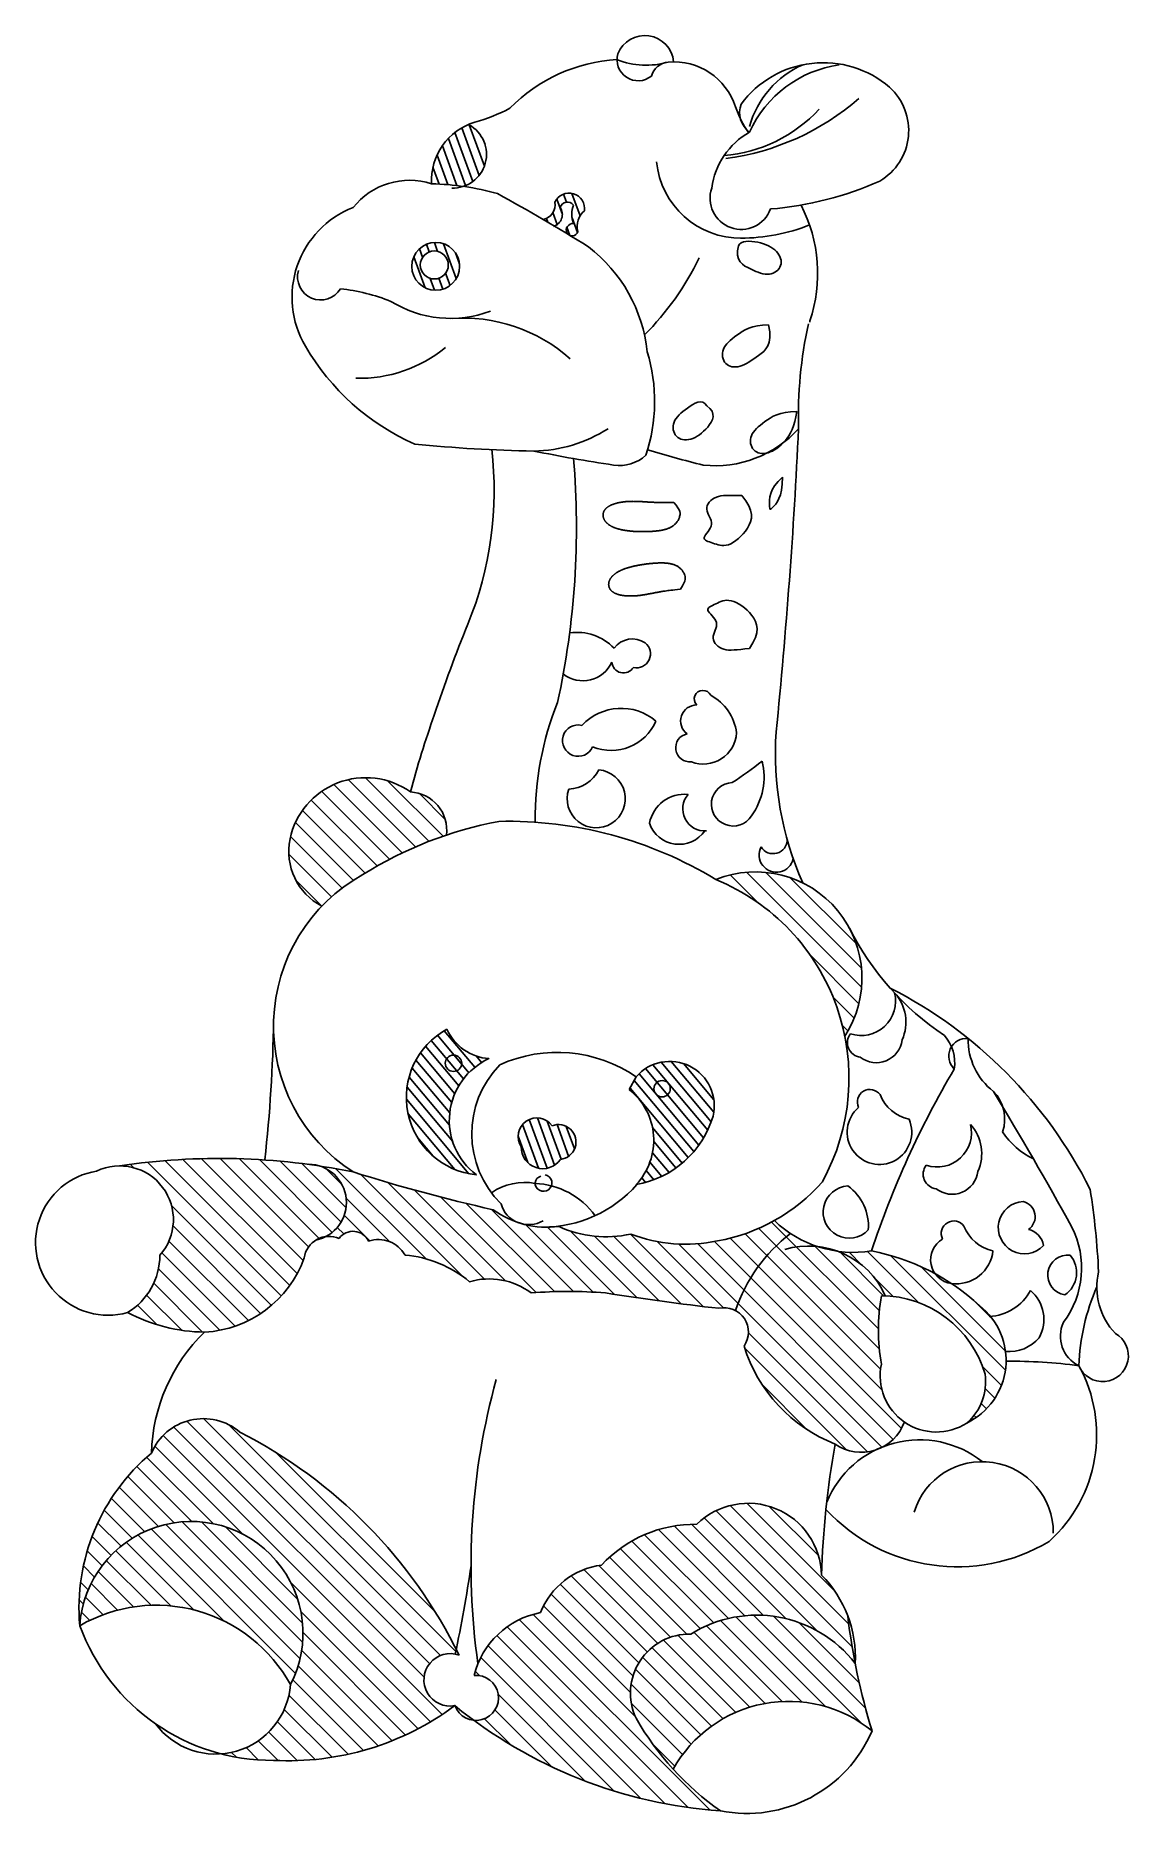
# Model space of a CAD drawing. Extents: x 1150 to 1325, y 2258 to 2543.
import ezdxf

# ---------------------------------------------------------------- set-up
doc = ezdxf.new("R2010")
doc.units = 0
doc.header["$LTSCALE"] = 10
doc.header["$MEASUREMENT"] = 0
doc.layers.add('3', color=3, linetype='CONTINUOUS')
doc.layers.add('7', color=7, linetype='CONTINUOUS')
pattern_1 = [(110, (347.7268456030317, 2340.483989022258), (1.222810162490455, 0.445066501304744), [])]

msp = doc.modelspace()

# ---------------------------------------------------------------- hatches: boundary and pattern name
at = {"layer": '3'}
h = msp.add_hatch(dxfattribs=at)
h.set_pattern_fill('ANSI31', color=256, scale=2.160000000000001, angle=25, style=0)
h.set_pattern_definition(pattern_1)
edge = h.paths.add_edge_path()
edge.add_ellipse((1216.836188005773, 2523.991363294585), major_axis=(3.835739236823007, 3.835739236823009), ratio=0.9999999999999422, start_angle=243.5128308526399, end_angle=376.9194050111581, ccw=False)
edge.add_ellipse((1212.639218565207, 2477.61883915357), major_axis=(29.45201653522321, 29.45201653522321), ratio=0.999999999999857, start_angle=36.82966142900525, end_angle=43.90806183813368)
edge.add_ellipse((1223.22402899081, 2519.754932938928), major_axis=(-6.932074191167645, 6.932074191167645), ratio=0.9999999999999442, start_angle=-21.97507329179558, end_angle=47.87794891477671, ccw=False)
h = msp.add_hatch(dxfattribs=at)
h.set_pattern_fill('ANSI31', color=256, scale=2.160000000000001, angle=25, style=0)
h.set_pattern_definition(pattern_1)
edge = h.paths.add_edge_path()
edge.add_ellipse((1235.232034234698, 2515.115213773069), major_axis=(0.8614533664389383, 0.8614533664389382), ratio=0.999999999999745, start_angle=352.2972343843264, end_angle=476.6043989793918)
edge.add_ellipse((1232.418971762669, 2514.356894870049), major_axis=(-1.423326308154535, 1.423326308154535), ratio=0.9999999999999356, start_angle=156.3784630383481, end_angle=259.592159255407, ccw=False)
edge.add_ellipse((1086.249757070162, 2264.989448593079), major_axis=(-203.5108057430478, 203.5108057430478), ratio=0.9999999999788893, start_angle=-75.69184186754964, end_angle=-75.28027358991746)
edge.add_ellipse((1230.850080896885, 2515.910052421996), major_axis=(1.721879131673342, 1.721879131673341), ratio=0.9999999999999422, start_angle=237.3558452822316, end_angle=324.8137730355359)
edge.add_ellipse((1235.508903516319, 2515.277337981309), major_axis=(1.761034692112553, 1.761034692112553), ratio=0.9999999999999608, start_angle=-53.47999249030153, end_angle=110.12058572251101, ccw=False)
edge.add_ellipse((1240.01327957209, 2512.431345875434), major_axis=(-2.270497788683654, 2.270497788683654), ratio=0.9999999999999869, start_angle=-5.530125709589635, end_angle=59.85095194061832)
edge.add_ellipse((1235.994787795416, 2511.84419416011), major_axis=(0.6679994436853388, 0.667999443685339), ratio=0.9999999999993048, start_angle=208.1310714087979, end_angle=300.54356142331136, ccw=False)
edge.add_ellipse((1086.249757070164, 2264.989448593084), major_axis=(203.5108057272689, 203.5108057272689), ratio=0.9999999991394705, start_angle=13.71181767860961, end_angle=13.80518370289897)
edge.add_ellipse((1235.994787795416, 2511.84419416011), major_axis=(0.6679994436853843, 0.6679994436853844), ratio=0.9999999999998457, start_angle=96.38307027553628, end_angle=179.3859299499436, ccw=False)
edge.add_ellipse((1236.238237762485, 2511.649732801006), major_axis=(0.888320920907966, 0.8883209209079665), ratio=0.9999999999998529, start_angle=46.69042979815981, end_angle=96.38307027551087, ccw=False)
edge.add_ellipse((1240.676276244552, 2514.379445761462), major_axis=(-3.331600886873493, 3.331600886873493), ratio=0.9999999999999493, start_angle=26.76942205728841, end_angle=63.23057794270869, ccw=False)
edge = h.paths.add_edge_path()
edge.add_ellipse((1214.107504192509, 2506.013096127878), major_axis=(2.713901426024181, 2.713901426024181), ratio=0.9999999999999505, start_angle=134.9999999999986, end_angle=314.9999999999986, ccw=False)
edge.add_ellipse((1214.107504192509, 2506.013096127878), major_axis=(-2.71390142602429, 2.713901426024289), ratio=0.9999999999999893, start_angle=-134.99999999999972, end_angle=45.000000000000284, ccw=False)
edge = h.paths.add_edge_path(flags=16)
edge.add_ellipse((1213.882658310239, 2506.237667484473), major_axis=(-1.588656556968411, 1.588656556968411), ratio=0.9999999999997685, start_angle=45.00000000000664, end_angle=225.0000000000067)
edge.add_ellipse((1213.882658310239, 2506.237667484473), major_axis=(1.588656556968379, 1.588656556968378), ratio=0.999999999999809, start_angle=314.9999999999945, end_angle=494.9999999999945)
h = msp.add_hatch(dxfattribs=at)
h.set_pattern_fill('ANSI31', color=256, scale=3.6, style=0)
h.set_pattern_definition([(135, (347.7268456030317, 2340.483989022258), (1.533581901987042, 1.533581901987042), [])])
edge = h.paths.add_edge_path()
edge.add_ellipse((1254.212176512666, 2373.525477813362), major_axis=(17.29588176404565, 17.29588176404565), ratio=0.9999999999999816, start_angle=203.8855789822288, end_angle=237.0500736975318)
edge.add_ellipse((1254.260380836079, 2378.289762803564), major_axis=(20.5965702424445, 20.5965702424445), ratio=0.9999999999998201, start_angle=235.000445147819, end_angle=254.1666019344068)
edge.add_ellipse((1281.173442094258, 2366.209563026386), major_axis=(-13.03991124555473, 13.03991124555474), ratio=0.9999999999996554, start_angle=91.39953504298562, end_angle=101.7359385324054)
edge.add_ellipse((1287.201004773078, 2329.868270736047), major_axis=(-18.68551072128039, 18.6855107212804), ratio=0.999999999999994, start_angle=-7.347239738739153, end_angle=26.09840956640628)
edge.add_ellipse((1260.380515414619, 2334.960923475676), major_axis=(2.769254126624526, 2.769254126624526), ratio=0.9999999999999215, start_angle=17.30551363886535, end_angle=57.27169451837447)
edge.add_ellipse((1301.555375666976, 2716.872271717069), major_axis=(-268.9911819635506, 268.9911819635506), ratio=0.9999999999998075, start_angle=125.8916227918636, end_angle=128.6601265725545, ccw=False)
edge.add_ellipse((1235.376908898259, 2267.078835095791), major_axis=(52.62155030828742, 52.62155030828742), ratio=0.999999999999975, start_angle=40.40754617273583, end_angle=49.59245382726701)
edge.add_ellipse((1222.676695001652, 2332.271209751734), major_axis=(-7.943982446181648, 7.943982446181652), ratio=0.9999999999999563, start_angle=-81.87651928342999, end_angle=-28.70820786454209)
edge.add_ellipse((1207.67934071217, 2329.009254793066), major_axis=(12.99217201785767, 12.99217201785767), ratio=0.9999999999999549, start_angle=4.855899385781409, end_angle=40.30871928314215)
edge.add_ellipse((1204.909945425421, 2344.932269306956), major_axis=(-3.461141811646196, 3.461141811646196), ratio=0.9999999999999506, start_angle=254.2156126488303, end_angle=333.7569272442034)
edge.add_ellipse((1200.841492640622, 2348.387080211958), major_axis=(1.951288709150453, 1.951288709150453), ratio=0.9999999999999443, start_angle=340.3164395781228, end_angle=458.8162948072656)
edge.add_ellipse((1197.014272814532, 2346.279634094772), major_axis=(-2.874196190196791, 2.874196190196791), ratio=0.999999999999675, start_angle=-68.17932222223254, end_angle=-37.77694910388988)
edge.add_ellipse((1193.614221713064, 2355.757648464362), major_axis=(4.358908937099067, 4.358908937099066), ratio=0.999999999999952, start_angle=252.9469541800258, end_angle=386.9178081500652)
edge.add_ellipse((1179.368657946494, 2255.952500239513), major_axis=(75.58514759918191, 75.58514759918191), ratio=0.9999999999992175, start_angle=393.40985842752474, end_angle=396.3053788515918, ccw=False)
edge.add_ellipse((1287.418674479278, 2636.987074808141), major_axis=(-204.7536998713769, 204.753699871377), ratio=0.9999999999999841, start_angle=117.603687144169, end_angle=122.2128897829752)
edge.add_ellipse((1232.061474268511, 2366.777586787392), major_axis=(-10.59404603298395, 10.59404603298396), ratio=0.9999999999997298, start_angle=99.35032699026176, end_angle=115.3103284430981)
edge.add_ellipse((1229.016099929972, 2356.815175873664), major_axis=(3.254345051228278, 3.254345051228278), ratio=0.9999999999988242, start_angle=199.2076723696505, end_angle=216.7969596822613)
edge.add_ellipse((1232.06147426851, 2366.777586787392), major_axis=(-10.59404603298067, 10.59404603298067), ratio=0.999999999999994, start_angle=120.6943036087545, end_angle=142.038280227237)
edge.add_ellipse((1241.426094167308, 2368.333600474373), major_axis=(12.77645041708652, 12.77645041708652), ratio=0.9999999999999969, start_angle=200.3749377918151, end_angle=237.7080354495407)
edge = h.paths.add_edge_path()
edge.add_ellipse((1254.84179583582, 2277.024352824274), major_axis=(-6.703746695759378, 6.703746695759378), ratio=0.9999999999999968, start_angle=-46.28162668383054, end_angle=70.16892121243723)
edge.add_ellipse((1287.102824511755, 2296.58027537918), major_axis=(33.3497582512212, 33.34975825122119), ratio=0.9999999999999303, start_angle=165.0084755940645, end_angle=189.6096247379897)
edge.add_ellipse((1265.086970037268, 2333.699200706627), major_axis=(53.56580136088851, 53.56580136088851), ratio=0.9999999999999818, start_angle=188.6791288207608, end_angle=220.9890642418472, ccw=False)
edge.add_ellipse((1220.572787820872, 2276.26026104107), major_axis=(-2.555542501632497, 2.555542501632498), ratio=0.9999999999997051, start_angle=129.361104070781, end_angle=319.9955713599753)
edge.add_ellipse((1233.477544526209, 2276.570350556977), major_axis=(9.632760203023324, 9.632760203023325), ratio=0.9999999999999438, start_angle=55.89082232406139, end_angle=121.0233355572083, ccw=False)
edge.add_ellipse((1242.387471741479, 2285.306347137644), major_axis=(8.758431563597004, 8.758431563597005), ratio=0.9999999999999327, start_angle=52.68829700166452, end_angle=112.99283263016031, ccw=False)
edge.add_ellipse((1255.716382102843, 2283.69788508453), major_axis=(-14.44522573463274, 14.44522573463274), ratio=0.9999999999999635, start_angle=-45.84140769118977, end_angle=2.187189773769205, ccw=False)
edge.add_ellipse((1264.258593758245, 2295.730213334357), major_axis=(8.31850876431262, 8.318508764312622), ratio=0.9999999999999772, start_angle=316.1172413953787, end_angle=449.4769303297975, ccw=False)
edge.add_ellipse((1262.749650052991, 2282.773042943167), major_axis=(-13.22877039291984, 13.22877039291984), ratio=0.9999999999999543, start_angle=245.87811385742458, end_angle=269.817433522373, ccw=False)
edge.add_ellipse((1384.784304323472, 2301.901608083468), major_axis=(-74.45459506929978, 74.45459506929983), ratio=0.9999999999995633, start_angle=51.79669435353513, end_angle=56.02021369639118)
edge.add_ellipse((1265.6323092836, 2269.577413496916), major_axis=(-14.11316463415744, 14.11316463415744), ratio=0.9999999999999991, start_angle=262.6676057706591, end_angle=347.0060629084361)
edge = h.paths.add_edge_path()
edge.add_ellipse((995.6568188337847, 2330.178951091026), major_axis=(-160.151743752395, 160.1517437523949), ratio=0.9999999999967367, start_angle=213.0531730149545, end_angle=213.2472211084832, ccw=False)
edge.add_ellipse((1216.429232431802, 2279.162685793961), major_axis=(2.977615248245422, 2.977615248245421), ratio=0.9999999999997904, start_angle=33.9009643550187, end_angle=235.2504168504735)
edge.add_ellipse((1190.460490964722, 2310.954838201323), major_axis=(-31.66423132650311, 31.66423132650311), ratio=0.9999999999999989, start_angle=131.9729627309675, end_angle=171.6305230069298, ccw=False)
edge.add_ellipse((1187.910865673119, 2299.168640316348), major_axis=(-23.28631774566493, 23.28631774566493), ratio=0.9999999999999931, start_angle=120.53796321128499, end_angle=135.3217309821549, ccw=False)
edge.add_ellipse((1178.796283550933, 2279.28507514837), major_axis=(8.51195670764704, 8.51195670764704), ratio=0.9999999999999761, start_angle=229.2411253049782, end_angle=310.7665266515076)
edge.add_ellipse((1174.876909115143, 2286.644865066436), major_axis=(-12.68105651754277, 12.68105651754278), ratio=0.9999999999999675, start_angle=197.6168049131983, end_angle=401.1355716240069)
edge.add_ellipse((1189.294703145579, 2290.674298139625), major_axis=(-22.9340436615074, 22.9340436615074), ratio=0.9999999999999943, start_angle=-5.080772055594025, end_angle=49.98935426085461, ccw=False)
edge.add_ellipse((1176.822519063373, 2312.027373476495), major_axis=(6.401998620217895, 6.4019986202179), ratio=0.9999999999999931, start_angle=4.645077938891973, end_angle=112.1079095962314, ccw=False)
edge.add_ellipse((1146.566612563369, 2248.270429216707), major_axis=(-56.11088593069342, 56.11088593069341), ratio=0.9999999999999942, start_angle=251.7974223341993, end_angle=287.9245968681917, ccw=False)
edge = h.paths.add_edge_path()
edge.add_ellipse((1320.864789844526, 2420.167210544773), major_axis=(-31.96639927268827, 31.96639927268827), ratio=0.9999999999510902, start_angle=71.81358752477242, end_angle=72.4766641127654)
edge.add_ellipse((1265.440790230642, 2391.75021244454), major_axis=(12.07726853979863, 12.07726853979864), ratio=0.9999999999999931, start_angle=282.0074742244801, end_angle=341.2675730276538, ccw=False)
edge.add_ellipse((1245.933549460681, 2375.706526771262), major_axis=(24.39395355718983, 24.39395355718983), ratio=0.9999999999999952, start_angle=326.271899127764, end_angle=382.599120775182)
edge.add_ellipse((1265.440790230642, 2391.75021244454), major_axis=(-12.07726853979859, 12.07726853979859), ratio=0.9999999999999917, start_angle=253.0226786082599, end_angle=336.86354567846575, ccw=False)
edge = h.paths.add_edge_path()
edge.add_ellipse((1209.77836316747, 2415.5599743271), major_axis=(4.313769035236379, 4.31376903523638), ratio=0.9999999999999891, start_angle=307.2108227483021, end_angle=402.3437048388002, ccw=False)
edge.add_ellipse((1235.762832448787, 2355.129387368848), major_axis=(-44.44221657085293, 44.44221657085293), ratio=0.9999999999998836, start_angle=-26.50257711930666, end_angle=-12.95618764301845)
edge.add_ellipse((1215.905472058654, 2384.065451824077), major_axis=(19.67667840835234, 19.67667840835234), ratio=0.9999999999999635, start_angle=73.99627922246644, end_angle=91.17618132983665)
edge.add_ellipse((1200.429793130056, 2412.109476084689), major_axis=(-7.006226170769459, 7.006226170769457), ratio=0.9999999999999714, start_angle=33.32760262522089, end_angle=107.33292270964179, ccw=False)
edge.add_ellipse((1202.867306353718, 2411.541066698554), major_axis=(-8.775596093612577, 8.775596093612576), ratio=0.9999999999999725, start_angle=-80.42593159820808, end_angle=33.03440377232249, ccw=False)
edge = h.paths.add_edge_path()
edge.add_ellipse((1273.963075193963, 2335.329890244365), major_axis=(9.511754068252099, 9.511754068252099), ratio=0.9999999999999651, start_angle=338.96115655170325, end_angle=384.6714562064533, ccw=False)
edge.add_ellipse((1285.494589381696, 2323.333957184762), major_axis=(-12.35701122253476, 12.35701122253476), ratio=0.9999999999997867, start_angle=-47.49546754143785, end_angle=-45.44569262566735)
edge.add_ellipse((1317.367119469722, 2335.306921472629), major_axis=(-22.77589646020776, 22.77589646020776), ratio=0.9999999999999866, start_angle=35.16477037774882, end_angle=54.83522962225276)
edge.add_ellipse((1294.459452591275, 2327.955262536242), major_axis=(-6.378531537503207, 6.378531537503208), ratio=0.9999999999999413, start_angle=33.16741916135796, end_angle=100.2543606518487)
edge.add_ellipse((1282.420839018643, 2322.99128527482), major_axis=(5.175350166280209, 5.17535016628021), ratio=0.9999999999998139, start_angle=254.5012413843281, end_angle=295.45832224842525, ccw=False)
edge.add_ellipse((1291.778056236028, 2301.575074980882), major_axis=(11.39040262106185, 11.39040262106185), ratio=0.9999999999989985, start_angle=65.92477246167212, end_angle=71.2783951387531)
edge.add_ellipse((1282.420839018643, 2322.99128527482), major_axis=(5.175350166279502, 5.175350166279503), ratio=0.9999999999999616, start_angle=189.882610420726, end_angle=242.7019262160637, ccw=False)
edge.add_ellipse((1287.137283044509, 2339.957862681199), major_axis=(17.41471405566587, 17.41471405566588), ratio=0.9999999999999938, start_angle=152.0801168981075, end_angle=203.7485411802933, ccw=False)
edge.add_ellipse((1260.380515414619, 2334.960923475676), major_axis=(-2.769254126624951, 2.769254126624951), ratio=0.9999999999999583, start_angle=190.1740138345776, end_angle=287.3055136388634)
edge.add_ellipse((1287.201004773078, 2329.868270736047), major_axis=(-18.68551072128039, 18.68551072128038), ratio=0.9999999999999934, start_angle=-7.347239738739177, end_angle=26.09840956640619, ccw=False)
edge.add_ellipse((1281.173442094258, 2366.209563026386), major_axis=(13.03991124554993, 13.03991124554993), ratio=0.9999999999999688, start_angle=191.7359385324089, end_angle=217.0919078706323)
h = msp.add_hatch(dxfattribs=at)
h.set_pattern_fill('ANSI31', color=256, scale=2.160000000000001, angle=5, style=0)
h.set_pattern_definition([(130, (347.7268456030317, 2340.483989022258), (0.9968439777485956, 0.8364514140701397), [])])
edge = h.paths.add_edge_path()
edge.add_ellipse((1238.725241141588, 2365.766206577647), major_axis=(-7.33276653795109, 7.332766537951093), ratio=0.999999999999964, start_angle=181.6326341098466, end_angle=276.61548591732)
edge.add_line((1245.164407628976, 2373.894925120436), (1246.263948678956, 2375.937210644022))
edge.add_ellipse((1251.674690353684, 2371.273763356826), major_axis=(5.050933877566541, 5.050933877566542), ratio=0.9999999999999716, start_angle=-58.14540751515182, end_angle=94.24238011952832, ccw=False)
edge.add_ellipse((1243.568712757133, 2374.125397204781), major_axis=(11.11072989073191, 11.11072989073191), ratio=0.999999999999956, start_angle=234.87676799093, end_angle=298.4489480097828, ccw=False)
edge = h.paths.add_edge_path()
edge.add_ellipse((1223.266069640828, 2386.912994099342), major_axis=(5.71308806738033, 5.713088067380329), ratio=0.9999999999999789, start_angle=159.421184403841, end_angle=220.6615048553028)
edge.add_ellipse((1227.20821241912, 2368.932770431182), major_axis=(-7.720613751386442, 7.720613751386445), ratio=0.9999999999999678, start_angle=-20.35297597897196, end_angle=97.96049232831528)
edge.add_ellipse((1221.865625330076, 2372.62183069203), major_axis=(-8.814633238486865, 8.814633238486865), ratio=0.9999999999999146, start_angle=-16.457833290125507, end_angle=129.3170807379705, ccw=False)
h = msp.add_hatch(dxfattribs=at)
h.set_pattern_fill('ANSI31', color=256, scale=2.160000000000001, angle=25, style=0)
h.set_pattern_definition(pattern_1)
edge = h.paths.add_edge_path()
edge.add_ellipse((1233.814688077347, 2365.474319374264), major_axis=(1.982468560851177, 1.982468560851177), ratio=0.9999999999994218, start_angle=231.2956469711163, end_angle=426.810244537716, ccw=False)
edge.add_ellipse((1231.280708815341, 2364.65275545766), major_axis=(2.442902294209562, 2.442902294209562), ratio=0.999999999999968, start_angle=134.0718243709204, end_angle=280.3317968036823, ccw=False)
edge.add_ellipse((1230.329536561075, 2366.349193478025), major_axis=(2.116242492784628, 2.116242492784628), ratio=0.99999999999789, start_angle=-9.731640759242623, end_angle=168.2392780198932, ccw=False)
h = msp.add_hatch(dxfattribs=at)
h.set_pattern_fill('ANSI31', color=256, scale=3.6, style=0)
h.set_pattern_definition([(135, (2722.344890696053, 1737.088203810985), (1.533581901987042, 1.533581901987042), [])])
edge = h.paths.add_edge_path()
edge.add_ellipse((1273.963075193963, 2335.329890244365), major_axis=(9.511754068252097, 9.511754068252097), ratio=0.9999999999999654, start_angle=338.9611565517033, end_angle=384.6714562064533)
edge.add_ellipse((1281.173442094258, 2366.209563026386), major_axis=(-13.03991124555124, 13.03991124555124), ratio=0.9999999999999764, start_angle=127.0919078706308, end_angle=143.9946571467172)
edge.add_ellipse((1277.3930176765, 2313.330834970903), major_axis=(-24.96012393622314, 24.96012393622314), ratio=0.9999999999999716, start_angle=286.48177453605774, end_angle=304.1186807082081, ccw=False)
edge.add_ellipse((1297.370807107004, 2346.577636106429), major_axis=(-2.714824420846443, 2.714824420846443), ratio=0.9999999999998759, start_angle=80.52430743952728, end_angle=127.4729172837292)
edge.add_ellipse((1277.393017676501, 2313.330834970902), major_axis=(-24.96012393622393, 24.96012393622393), ratio=0.9999999999999319, start_angle=272.2147394142727, end_angle=281.51545018719304, ccw=False)
edge.add_ellipse((1294.453767790726, 2330.43835386082), major_axis=(-7.913514511624455, 7.913514511624452), ratio=0.9999999999999757, start_angle=160.9232589511829, end_angle=276.8306606019255, ccw=False)
edge.add_ellipse((1293.637579743961, 2326.969524788487), major_axis=(6.168589467549169, 6.168589467549168), ratio=0.9999999999999306, start_angle=265.8733590745812, end_angle=323.3273887629275)
edge.add_ellipse((1285.494589381694, 2323.333957184762), major_axis=(-12.35701122255614, 12.35701122255614), ratio=0.9999999999999895, start_angle=241.280313818829, end_angle=312.504532458562)
edge = h.paths.add_edge_path()
edge.add_ellipse((1179.368657946492, 2255.952500239513), major_axis=(75.58514759924907, 75.58514759924908), ratio=0.9999999999999971, start_angle=396.3053788515699, end_angle=413.59369689427797, ccw=False)
edge.add_ellipse((1193.614221713064, 2355.757648464362), major_axis=(4.358908937099076, 4.358908937099077), ratio=0.9999999999998889, start_angle=252.9469541800307, end_angle=386.91780815006666, ccw=False)
edge.add_ellipse((1197.014272814532, 2346.279634094772), major_axis=(-2.874196190195644, 2.874196190195644), ratio=0.9999999999999819, start_angle=-37.77694910388456, end_angle=36.6164622761456)
edge.add_ellipse((1176.077564593153, 2352.903261546119), major_axis=(-12.69850753332185, 12.69850753332185), ratio=0.999999999999937, start_angle=138.0361338698891, end_angle=205.3768970562482, ccw=False)
edge.add_ellipse((1177.333833702424, 2362.063911290096), major_axis=(19.1594551506739, 19.15945515067391), ratio=0.99999999999998, start_angle=197.1169113655141, end_angle=224.3548504321523, ccw=False)
edge.add_ellipse((1159.094848873881, 2347.298049427128), major_axis=(-7.594077526409433, 7.594077526409436), ratio=0.9999999999999655, start_angle=166.2237343182823, end_angle=225.0000000000034)
edge.add_ellipse((1163.395922835631, 2353.027342489956), major_axis=(6.094260715046976, 6.094260715046975), ratio=0.9999999999999579, start_angle=273.3360687233264, end_angle=405.0000000000012)
edge = h.paths.add_edge_path()
edge.add_ellipse((1169.257390195854, 2266.550255958784), major_axis=(17.38485331465704, 17.38485331465704), ratio=0.9999999999999903, start_angle=343.8048904155436, end_angle=434.947486121654)
edge.add_ellipse((1174.876909115143, 2286.644865066435), major_axis=(-12.68105651754263, 12.68105651754263), ratio=0.9999999999999952, start_angle=-162.3831950868008, end_angle=41.135571623998885, ccw=False)
edge = h.paths.add_edge_path()
edge.add_ellipse((1384.784304323471, 2301.901608083469), major_axis=(-74.45459506926473, 74.45459506926474), ratio=0.9999999999997173, start_angle=56.02021369638782, end_angle=62.08567991685826)
edge.add_ellipse((1270.759335333889, 2254.479733403703), major_axis=(15.01241052559339, 15.01241052559339), ratio=0.999999999999999, start_angle=5.943199283849794, end_angle=105.8134273989328)
edge.add_ellipse((1287.102824511754, 2296.580275379181), major_axis=(33.3497582512208, 33.34975825122081), ratio=0.9999999999997629, start_angle=165.008475594066, end_angle=177.3090501660279, ccw=False)
edge.add_ellipse((1254.84179583582, 2277.024352824274), major_axis=(6.703746695759482, 6.703746695759482), ratio=0.9999999999999698, start_angle=43.718373316170414, end_angle=160.1689212124484, ccw=False)
edge.add_ellipse((1265.6323092836, 2269.577413496916), major_axis=(-14.11316463415744, 14.11316463415744), ratio=0.9999999999999993, start_angle=262.66760577065907, end_angle=347.0060629084361, ccw=False)

# ---------------------------------------------------------------- linework, layer by layer
for points in [[(1262.675440380731, 2509.314317451883), (1262.539722404075, 2508.479124503397), (1262.562983956567, 2507.785519675892), (1262.719952339987, 2507.215609299926), (1262.985354856115, 2506.751499706057), (1263.333918806733, 2506.375297224844), (1263.740371493621, 2506.069108186847), (1264.179440218557, 2505.815038922624), (1264.625852283325, 2505.595195762733), (1265.058666812724, 2505.395272610722), (1265.474270223644, 2505.215313662094), (1265.873380755996, 2505.058950685338), (1266.256716649689, 2504.929815448945), (1266.624996144634, 2504.831539721406), (1266.978937480741, 2504.767755271211), (1267.319258897921, 2504.742093866852), (1267.646678636084, 2504.758187276819), (1267.961089407758, 2504.818364496304), (1268.25908181594, 2504.919743427315), (1268.536420936247, 2505.058139198558), (1268.788871844294, 2505.229366938742), (1269.012199615697, 2505.429241776576), (1269.202169326071, 2505.653578840766), (1269.354546051031, 2505.898193260023), (1269.465094866194, 2506.158900163054), (1269.530453384394, 2506.431665298524), (1269.550749367342, 2506.713056894936), (1269.526983113969, 2506.999793800746), (1269.460154923202, 2507.288594864414), (1269.351265093973, 2507.576178934397), (1269.201313925211, 2507.859264859155), (1269.011301715846, 2508.134571487146), (1268.782228764808, 2508.398817666828), (1268.515336362879, 2508.649042679659), (1268.212829768253, 2508.883567539095), (1267.877155230975, 2509.101033691592), (1267.51075900109, 2509.300082583606), (1267.116087328643, 2509.479355661591), (1266.695586463682, 2509.637494372004), (1266.251702656249, 2509.7731401613), (1265.786882156393, 2509.884934475935), (1265.305655771081, 2509.970652957621), (1264.820892534978, 2510.024608029105), (1264.347546039674, 2510.040246308388), (1263.900569876757, 2510.011014413473), (1263.494917637816, 2509.930358962362), (1263.145542914438, 2509.791726573059), (1262.867399298214, 2509.588563863565), (1262.675440380731, 2509.314317451883)], [(1267.541645656372, 2496.60510252115), (1266.574535679191, 2496.566635144361), (1265.730371378249, 2496.458624125692), (1264.994856731027, 2496.292156132689), (1264.353695715008, 2496.078317832899), (1263.792592307675, 2495.828195893867), (1263.297250486507, 2495.552876983139), (1262.853374228989, 2495.263447768261), (1262.446667512602, 2494.97099491678), (1262.065693518924, 2494.684365365425), (1261.710452245918, 2494.403447127653), (1261.383802895639, 2494.125888486108), (1261.088604670146, 2493.849337723431), (1260.827716771495, 2493.571443122263), (1260.603998401746, 2493.289852965246), (1260.420308762954, 2493.002215535023), (1260.279507057178, 2492.706179114234), (1260.183695642228, 2492.400735823499), (1260.131949498932, 2492.090253135349), (1260.122586763873, 2491.780442360289), (1260.153925573631, 2491.477014808829), (1260.224284064788, 2491.185681791475), (1260.331980373925, 2490.912154618734), (1260.475332637625, 2490.662144601115), (1260.652658992469, 2490.441363049124), (1260.861997254276, 2490.254681375751), (1261.100263955818, 2490.103611403913), (1261.364095309104, 2489.988825059008), (1261.650127526143, 2489.910994266438), (1261.954996818946, 2489.870790951599), (1262.275339399521, 2489.868887039891), (1262.607791479877, 2489.905954456714), (1262.948989272025, 2489.982665127466), (1263.296240187487, 2490.098947506956), (1263.649536435846, 2490.251756167632), (1264.009541426195, 2490.43730221135), (1264.376918567632, 2490.651796739966), (1264.752331269251, 2490.891450855338), (1265.136442940147, 2491.152475659323), (1265.529916989416, 2491.431082253776), (1265.933416826153, 2491.723481740557), (1266.343581821752, 2492.030769105386), (1266.740955196791, 2492.373574869456), (1267.102056134147, 2492.777413437825), (1267.403403816696, 2493.267799215549), (1267.621517427317, 2493.870246607685), (1267.732916148886, 2494.610270019293), (1267.714119164278, 2495.513383855428), (1267.541645656372, 2496.60510252115)], [(1257.599655084847, 2483.603014135212), (1257.301012658291, 2483.997578393795), (1256.959187877641, 2484.214981680998), (1256.583617296141, 2484.281684568581), (1256.183737467034, 2484.224147628304), (1255.768984943565, 2484.068831431927), (1255.348796278977, 2483.842196551212), (1254.932608026515, 2483.570703557918), (1254.529856739421, 2483.280813023805), (1254.148882745743, 2482.99418347245), (1253.793641472737, 2482.713265234678), (1253.466992122458, 2482.435706593133), (1253.171793896965, 2482.159155830456), (1252.910905998315, 2481.881261229288), (1252.687187628565, 2481.599671072271), (1252.503497989773, 2481.312033642047), (1252.362696283997, 2481.015997221259), (1252.266884869047, 2480.710553930524), (1252.215138725752, 2480.400071242374), (1252.205775990692, 2480.090260467314), (1252.23711480045, 2479.786832915854), (1252.307473291607, 2479.495499898499), (1252.415169600745, 2479.221972725759), (1252.558521864444, 2478.971962708139), (1252.735848219288, 2478.751181156149), (1252.945186481095, 2478.564499482775), (1253.183453182637, 2478.413429510937), (1253.447284535923, 2478.298643166033), (1253.733316752962, 2478.220812373463), (1254.038186045765, 2478.180609058624), (1254.35852862634, 2478.178705146916), (1254.690980706696, 2478.215772563739), (1255.032178498844, 2478.292483234492), (1255.378926410103, 2478.409145127545), (1255.728701629039, 2478.564610383164), (1256.079149539526, 2478.757367184584), (1256.427915525442, 2478.985903715043), (1256.77264497066, 2479.248708157778), (1257.110983259059, 2479.544268696024), (1257.440575774512, 2479.871073513019), (1257.759067900896, 2480.227610792), (1258.060149588716, 2480.611654174194), (1258.321689054996, 2481.018119132794), (1258.517599083387, 2481.441206598984), (1258.621792457541, 2481.875117503947), (1258.608181961112, 2482.314052778867), (1258.450680377752, 2482.752213354929), (1258.123200491112, 2483.183800163316), (1257.599655084847, 2483.603014135211)], [(1272.040115986563, 2482.727101469003), (1271.073006009382, 2482.688634092215), (1270.22884170844, 2482.580623073546), (1269.493327061218, 2482.414155080543), (1268.852166045199, 2482.200316780753), (1268.291062637865, 2481.950194841721), (1267.795720816698, 2481.674875930993), (1267.35184455918, 2481.385446716115), (1266.945137842793, 2481.092993864634), (1266.564163849115, 2480.806364313278), (1266.208922576108, 2480.525446075507), (1265.88227322583, 2480.247887433962), (1265.587075000337, 2479.971336671284), (1265.326187101687, 2479.693442070116), (1265.102468731937, 2479.4118519131), (1264.918779093145, 2479.124214482876), (1264.777977387369, 2478.828178062088), (1264.682165972419, 2478.522734771353), (1264.630419829123, 2478.212252083203), (1264.621057094064, 2477.902441308143), (1264.652395903822, 2477.599013756683), (1264.722754394979, 2477.307680739328), (1264.830450704117, 2477.034153566588), (1264.973802967816, 2476.784143548969), (1265.15112932266, 2476.563361996977), (1265.360467584467, 2476.376680323604), (1265.598734286009, 2476.225610351766), (1265.862565639295, 2476.110824006862), (1266.148597856334, 2476.032993214291), (1266.453467149137, 2475.992789899452), (1266.773809729712, 2475.990885987745), (1267.106261810068, 2476.027953404568), (1267.447459602216, 2476.10466407532), (1267.794232013861, 2476.221309271472), (1268.144178735499, 2476.37665764878), (1268.495092153323, 2476.569097209072), (1268.844764653523, 2476.797015954174), (1269.190988622295, 2477.058801885914), (1269.531556445828, 2477.352843006121), (1269.864260510315, 2477.67752731662), (1270.18689320195, 2478.031242819241), (1270.497050899759, 2478.414358866383), (1270.791545954105, 2478.835170212736), (1271.066994708186, 2479.303952963563), (1271.320013505201, 2479.830983224127), (1271.547218688348, 2480.42653709969), (1271.745226600826, 2481.100890695515), (1271.910653585831, 2481.864320116865), (1272.040115986563, 2482.727101469003)], [(1269.780569792414, 2472.179494119002), (1269.04533421434, 2471.479354785485), (1268.500319839932, 2470.803404415565), (1268.117775555865, 2470.159706058646), (1267.86995024881, 2469.556322764133), (1267.729092805442, 2469.001317581429), (1267.667452112435, 2468.502753559939), (1267.657277056461, 2468.068693749067), (1267.670816524194, 2467.707201198217), (1267.686037812538, 2467.42432319598), (1267.703781859317, 2467.218043987698), (1267.730608012586, 2467.0843320579), (1267.773075620401, 2467.019155891114), (1267.837744030815, 2467.018483971869), (1267.931172591884, 2467.078284784693), (1268.059920651662, 2467.194526814116), (1268.230547558205, 2467.363178544666), (1268.445492047714, 2467.584239973265), (1268.690710408986, 2467.873837146416), (1268.948038318962, 2468.252127623011), (1269.199311454585, 2468.739268961948), (1269.4263654928, 2469.355418722121), (1269.611036110547, 2470.120734462424), (1269.735158984771, 2471.055373741752), (1269.780569792414, 2472.179494119002)], [(1252.306416387535, 2468.139650981154), (1251.826681487743, 2468.127630388532), (1251.411196034802, 2468.119319500815), (1251.052434386725, 2468.114245037628), (1250.742870901526, 2468.111933718598), (1250.474979937217, 2468.111912263352), (1250.241235851812, 2468.113707391517), (1250.034113003324, 2468.116845822719), (1249.846085749764, 2468.120854276585), (1249.67067726335, 2468.125334436666), (1249.505605973109, 2468.130187842215), (1249.349639122269, 2468.135390996405), (1249.201543954061, 2468.140920402415), (1249.060087711713, 2468.146752563418), (1248.924037638456, 2468.152863982593), (1248.792160977519, 2468.159231163113), (1248.663224972132, 2468.165830608156), (1248.536194146613, 2468.172636478244), (1248.410822149641, 2468.17961356329), (1248.287059910982, 2468.186724310554), (1248.164858360403, 2468.193931167295), (1248.044168427672, 2468.201196580773), (1247.924941042555, 2468.208482998248), (1247.807127134819, 2468.21575286698), (1247.690677634232, 2468.222968634228), (1247.57554347056, 2468.230092747252), (1247.461675573571, 2468.237087653311), (1247.349024873032, 2468.243915799667), (1247.237542298709, 2468.250539633577), (1247.127178780369, 2468.256921602303), (1247.017885247781, 2468.263024153103), (1246.909612630709, 2468.268809733238), (1246.802311858923, 2468.274240789966), (1246.695935667804, 2468.279280866722), (1246.590444015193, 2468.283897891629), (1246.48579866455, 2468.288060888985), (1246.381961379329, 2468.291738883088), (1246.27889392299, 2468.294900898235), (1246.176558058989, 2468.297515958724), (1246.074915550784, 2468.299553088853), (1245.973928161832, 2468.300981312919), (1245.873564878049, 2468.301774039912), (1245.773823575197, 2468.301922217589), (1245.674709351491, 2468.301421178398), (1245.57622730515, 2468.300266254791), (1245.478382534394, 2468.298452779215), (1245.38118013744, 2468.295976084119), (1245.284625212507, 2468.292831501953), (1245.188722857813, 2468.289014365165), (1245.093479977192, 2468.284521102379), (1244.998910696938, 2468.279352526908), (1244.905030948959, 2468.273510548239), (1244.811856665163, 2468.26699707586), (1244.71940377746, 2468.259814019256), (1244.627688217759, 2468.251963287916), (1244.536725917967, 2468.243446791325), (1244.446532809994, 2468.234266438973), (1244.357124825749, 2468.224424140344), (1244.268517897139, 2468.213921804927), (1244.180727956075, 2468.202761342209), (1244.093770934464, 2468.190944661676), (1244.007662764215, 2468.178473672815), (1243.922419377237, 2468.165350285114), (1243.83805670544, 2468.15157640806), (1243.75459068073, 2468.137153951138), (1243.672037235018, 2468.122084823838), (1243.590412300211, 2468.106370935645), (1243.509731808219, 2468.090014196048), (1243.43001169095, 2468.073016514531), (1243.351267880313, 2468.055379800584), (1243.273516308217, 2468.037105963693), (1243.19677290657, 2468.018196913344), (1243.121053607282, 2467.998654559025), (1243.046374342259, 2467.978480810224), (1242.972751043413, 2467.957677576426), (1242.900199642651, 2467.936246767119), (1242.828736071882, 2467.914190291791), (1242.758376263014, 2467.891510059927), (1242.689136147957, 2467.868207981016), (1242.621031658619, 2467.844285964544), (1242.554078726908, 2467.819745919998), (1242.488293284734, 2467.794589756865), (1242.423691264006, 2467.768819384632), (1242.360288596631, 2467.742436712788), (1242.298101214519, 2467.715443650817), (1242.237145049578, 2467.687842108207), (1242.177436033717, 2467.659633994447), (1242.118990098845, 2467.630821219021), (1242.06182317687, 2467.601405691418), (1242.005951199702, 2467.571389321125), (1241.951390099249, 2467.540774017628), (1241.898155807419, 2467.509561690415), (1241.846264256121, 2467.477754248973), (1241.795731377264, 2467.445353602788), (1241.746573102758, 2467.412361661348), (1241.698805364509, 2467.37878033414), (1241.652444094428, 2467.344611530651), (1241.607504781869, 2467.30985767309), (1241.564001145972, 2467.274523234565), (1241.521946463325, 2467.238613200903), (1241.481354010512, 2467.202132557934), (1241.442237064123, 2467.165086291484), (1241.404608900742, 2467.127479387384), (1241.368482796957, 2467.089316831463), (1241.333872029354, 2467.050603609549), (1241.300788104305, 2467.011346758365), (1241.269235447323, 2466.971561518212), (1241.239216713707, 2466.931265180286), (1241.210734558753, 2466.890475035782), (1241.183791637761, 2466.849208375896), (1241.158390606029, 2466.807482491823), (1241.134534118855, 2466.765314674759), (1241.112224831538, 2466.7227222159), (1241.091464956821, 2466.679722919164), (1241.072254937234, 2466.636336639365), (1241.054594772754, 2466.59258374404), (1241.038484463358, 2466.548484600728), (1241.02392400902, 2466.504059576963), (1241.010913409717, 2466.459329040285), (1240.999452665425, 2466.41431335823), (1240.98954177612, 2466.369032898335), (1240.981180741778, 2466.323508028138), (1240.974369562376, 2466.277759115176), (1240.96910823789, 2466.231806526986), (1240.965396768295, 2466.185670631105), (1240.963235153568, 2466.139371795071), (1240.962623393685, 2466.09293038642), (1240.963561488622, 2466.046366772691), (1240.966049438355, 2465.999701321419), (1240.970087242861, 2465.952954400143), (1240.975674902114, 2465.9061463764), (1240.982812416093, 2465.859297617726), (1240.991499784771, 2465.812428491659), (1241.001737008127, 2465.765559365736), (1241.013524086135, 2465.718710607495), (1241.026861018772, 2465.671902584473), (1241.041747806014, 2465.625155664206), (1241.058184447837, 2465.578490214233), (1241.076170944218, 2465.53192660209), (1241.095707295131, 2465.485485195314), (1241.116793500555, 2465.439186361443), (1241.139429560464, 2465.393050468014), (1241.163615474834, 2465.347097882564), (1241.189351243643, 2465.301348972631), (1241.216636866865, 2465.255824105752), (1241.245472344477, 2465.210543649463), (1241.275857676456, 2465.165527971302), (1241.307792862776, 2465.120797438806), (1241.341277903415, 2465.076372419514), (1241.376312798349, 2465.03227328096), (1241.412897547553, 2464.988520390684), (1241.451032151003, 2464.945134116221), (1241.490716608677, 2464.90213482511), (1241.531950920549, 2464.859542884888), (1241.574735086597, 2464.817378663091), (1241.619069106796, 2464.775662527258), (1241.664952981122, 2464.734414844924), (1241.712386709551, 2464.693655983629), (1241.76137029206, 2464.653406310907), (1241.811903728624, 2464.613686194298), (1241.86398701922, 2464.574516001337), (1241.917619561952, 2464.535915445398), (1241.972798347441, 2464.497901623188), (1242.029519764433, 2464.460490977252), (1242.087780201677, 2464.423699950133), (1242.147576047921, 2464.387544984374), (1242.208903691912, 2464.352042522521), (1242.2717595224, 2464.317209007115), (1242.336139928132, 2464.283060880701), (1242.402038890369, 2464.24961196916), (1242.469440760435, 2464.216865631724), (1242.538327482163, 2464.184822610961), (1242.608680999391, 2464.153483649442), (1242.680483255952, 2464.122849489735), (1242.753716195683, 2464.09292087441), (1242.82836176242, 2464.063698546036), (1242.904401899998, 2464.035183247182), (1242.981817950381, 2464.007375066252), (1243.060588848049, 2463.980271474988), (1243.140692925607, 2463.953869290964), (1243.222108515666, 2463.928165331757), (1243.304813950831, 2463.903156414942), (1243.38878756371, 2463.878839358095), (1243.474007686911, 2463.855210978792), (1243.560452653041, 2463.832268094609), (1243.648100794708, 2463.81000752312), (1243.736930444519, 2463.788426081902), (1243.826919935081, 2463.767520588531), (1243.918047599002, 2463.747287860582), (1244.010291768891, 2463.72772471563), (1244.103630777353, 2463.708827971253), (1244.198042956997, 2463.690594445024), (1244.29350664043, 2463.67302095452), (1244.39000016026, 2463.656104317317), (1244.487501849094, 2463.639841350991), (1244.58599003954, 2463.624228873115), (1244.685443064205, 2463.609263701268), (1244.785839255696, 2463.594942653025), (1244.887156946622, 2463.58126254596), (1244.989374469589, 2463.56822019765), (1245.092470157205, 2463.555812425671), (1245.196422342078, 2463.544036047597), (1245.301209356815, 2463.532887881006), (1245.406809534024, 2463.522364743471), (1245.513201206312, 2463.512463452571), (1245.620362706286, 2463.503180825879), (1245.728272366555, 2463.494513680971), (1245.836908519725, 2463.486458835424), (1245.946249498404, 2463.479013106813), (1246.0562736352, 2463.472173312713), (1246.16695926272, 2463.465936270701), (1246.278284713572, 2463.460298798352), (1246.390228320363, 2463.455257713242), (1246.5027684157, 2463.450809832946), (1246.615883332191, 2463.446951975039), (1246.729551402444, 2463.443680957099), (1246.843750959066, 2463.440993596701), (1246.958460334665, 2463.438886711419), (1247.073657861848, 2463.43735711883), (1247.189321873222, 2463.43640163651), (1247.305430701396, 2463.436017082035), (1247.421962678975, 2463.436200272979), (1247.53889613857, 2463.436948026918), (1247.656209412785, 2463.438257161429), (1247.77388083423, 2463.440124494087), (1247.891887224791, 2463.442548953853), (1248.010199363472, 2463.445537915226), (1248.128786518559, 2463.449100864093), (1248.247617958335, 2463.45324728634), (1248.366662951085, 2463.45798666785), (1248.485890765093, 2463.463328494509), (1248.605270668643, 2463.469282252204), (1248.72477193002, 2463.475857426819), (1248.844357774625, 2463.48307194978), (1248.963967256333, 2463.49097753467), (1249.083533386134, 2463.499634340615), (1249.202989175021, 2463.509102526737), (1249.322267633984, 2463.519442252162), (1249.441301774015, 2463.530713676013), (1249.560024606106, 2463.542976957414), (1249.678369141247, 2463.55629225549), (1249.796266879711, 2463.57072184075), (1249.913643278885, 2463.586336429242), (1250.030422285437, 2463.6032088484), (1250.146527846037, 2463.621411925659), (1250.261883907352, 2463.641018488452), (1250.37641441605, 2463.662101364213), (1250.4900433188, 2463.684733380374), (1250.60269456227, 2463.708987364372), (1250.714292093128, 2463.734936143639), (1250.824759858043, 2463.762652545608), (1250.934021803682, 2463.792209397715), (1251.042001876713, 2463.823679527392), (1251.148624023806, 2463.857135762074), (1251.253812191628, 2463.892650929194), (1251.357490326848, 2463.930297856186), (1251.459582376133, 2463.970149370484), (1251.560012286152, 2464.012278299522), (1251.658704003573, 2464.056757470733), (1251.755581475065, 2464.103659711552), (1251.850568647295, 2464.153057849412), (1251.943589466932, 2464.205024711746), (1252.034567880644, 2464.25963312599), (1252.123427835099, 2464.316955919576), (1252.210093276965, 2464.377065919939), (1252.294488152912, 2464.440035954512), (1252.376536409606, 2464.505938850728), (1252.456161993716, 2464.574847436023), (1252.533288851911, 2464.646834537829), (1252.607840930859, 2464.721972983582), (1252.679742177227, 2464.800335600713), (1252.748916537684, 2464.881995216657), (1252.815287958898, 2464.967024658848), (1252.878813628784, 2465.055669556062), (1252.939583700234, 2465.148866742446), (1252.997721567389, 2465.24772585349), (1253.053350624389, 2465.35335652468), (1253.106594265374, 2465.466868391507), (1253.157575884483, 2465.589371089459), (1253.206418875855, 2465.721974254026), (1253.253246633632, 2465.865787520696), (1253.295714366022, 2466.023066301117), (1253.321604537523, 2466.200649111564), (1253.316231426699, 2466.406520244474), (1253.264909312117, 2466.648663992279), (1253.152952472344, 2466.935064647415), (1252.965675185945, 2467.273706502317), (1252.688391731486, 2467.672573849418), (1252.306416387535, 2468.139650981154)], [(1263.236031470199, 2469.255303139198), (1263.901832398058, 2468.391382969659), (1264.36446200876, 2467.601037957473), (1264.646793894303, 2466.877212950562), (1264.771701646684, 2466.212852796853), (1264.7620588579, 2465.600902344271), (1264.640739119951, 2465.034306440742), (1264.430616024833, 2464.506009934189), (1264.154563164545, 2464.00895767254), (1263.833043432869, 2463.538110261453), (1263.476876930728, 2463.096491337534), (1263.09447306083, 2462.689140295121), (1262.694241225882, 2462.321096528553), (1262.28459082859, 2461.997399432169), (1261.873931271662, 2461.723088400309), (1261.470671957807, 2461.503202827312), (1261.08322228973, 2461.342782107517), (1260.718085539512, 2461.244513918416), (1260.37414045672, 2461.201679070123), (1260.048359660293, 2461.205206655904), (1259.737715769169, 2461.246025769025), (1259.439181402289, 2461.315065502753), (1259.149729178592, 2461.403254950355), (1258.866331717015, 2461.501523205096), (1258.5859616365, 2461.600799360244), (1258.307778003297, 2461.694308230588), (1258.039685672913, 2461.784457517013), (1257.791775948165, 2461.875950641929), (1257.574140131871, 2461.973491027744), (1257.39686952685, 2462.081782096868), (1257.270055435918, 2462.205527271708), (1257.203789161895, 2462.349429974674), (1257.208162007599, 2462.518193628175), (1257.288163562731, 2462.715121827474), (1257.428376564534, 2462.937918859252), (1257.608282037134, 2463.182889183046), (1257.807361004658, 2463.44633725839), (1258.005094491232, 2463.724567544822), (1258.180963520982, 2464.013884501877), (1258.314449118034, 2464.31059258909), (1258.385032306516, 2464.610996265999), (1258.378809516237, 2464.912015914524), (1258.308338799744, 2465.213035606125), (1258.19279361527, 2465.514055334649), (1258.051347421044, 2465.815075093942), (1257.903173675299, 2466.116094877851), (1257.767445836265, 2466.417114680221), (1257.663337362174, 2466.718134494899), (1257.610021711257, 2467.019154315731), (1257.622439606481, 2467.319306242666), (1257.698600829754, 2467.614250800066), (1257.832282427721, 2467.898780618395), (1258.017261447026, 2468.16768832812), (1258.247314934313, 2468.415766559704), (1258.516219936226, 2468.637807943614), (1258.817753499411, 2468.828605110312), (1259.14569267051, 2468.982950690266), (1259.496281249974, 2469.097541082057), (1259.875630053477, 2469.176687756739), (1260.2923166505, 2469.226605953485), (1260.754918610522, 2469.253510911467), (1261.272013503022, 2469.263617869858), (1261.852178897482, 2469.263142067828), (1262.50399236338, 2469.258298744551), (1263.236031470198, 2469.255303139198)], [(1253.3860123926, 2454.204483173688), (1252.908634699774, 2454.155487182852), (1252.495457406833, 2454.110970252837), (1252.138955695221, 2454.070446186847), (1251.83160474638, 2454.033428788084), (1251.565879741756, 2453.999431859752), (1251.334255862791, 2453.967969205054), (1251.129208290931, 2453.938554627195), (1250.943212207618, 2453.910701929375), (1250.769792637246, 2453.883983741706), (1250.606673976003, 2453.858208001921), (1250.452630463024, 2453.833241474662), (1250.306436337445, 2453.808950924568), (1250.166865838404, 2453.785203116281), (1250.032693205036, 2453.761864814441), (1249.902692676479, 2453.738802783689), (1249.775638491867, 2453.715883788666), (1249.650500276877, 2453.693001969495), (1249.527029203334, 2453.670160968231), (1249.405171829603, 2453.647391802414), (1249.28487471405, 2453.624725489581), (1249.166084415038, 2453.602193047271), (1249.048747490933, 2453.579825493023), (1248.9328105001, 2453.557653844375), (1248.818220000903, 2453.535709118864), (1248.704922551706, 2453.514022334031), (1248.592864710876, 2453.492624507413), (1248.481993036777, 2453.471546656549), (1248.372254087773, 2453.450819798976), (1248.263594422229, 2453.430474952235), (1248.15596059851, 2453.410543133862), (1248.049299174981, 2453.391055361397), (1247.943556710006, 2453.372042652378), (1247.838681692147, 2453.35353516633), (1247.734630330746, 2453.335559630731), (1247.631360765343, 2453.318141915043), (1247.528831135476, 2453.30130788873), (1247.426999580685, 2453.285083421255), (1247.325824240508, 2453.269494382082), (1247.225263254485, 2453.254566640675), (1247.125274762155, 2453.240326066497), (1247.025824623839, 2453.226795096962), (1246.926909582992, 2453.213982441283), (1246.828534103848, 2453.201893376624), (1246.730702650644, 2453.19053318015), (1246.633419687616, 2453.179907129024), (1246.536689679, 2453.170020500409), (1246.440517089032, 2453.160878571471), (1246.344906381949, 2453.152486619372), (1246.249863952181, 2453.144849063265), (1246.155403914944, 2453.13796689025), (1246.061542315648, 2453.131840229416), (1245.968295199702, 2453.126469209853), (1245.875678612519, 2453.121853960649), (1245.783708599507, 2453.117994610893), (1245.692401206077, 2453.114891289675), (1245.601772477639, 2453.112544126083), (1245.511838459604, 2453.110953249206), (1245.422615197383, 2453.110118788134), (1245.334118736384, 2453.110040871954), (1245.246365122019, 2453.110719629757), (1245.159370399698, 2453.112155190631), (1245.073150614831, 2453.114347683665), (1244.987721812829, 2453.117297237947), (1244.903100039102, 2453.121003982568), (1244.81930133906, 2453.125468046615), (1244.736341758113, 2453.130689559179), (1244.654237341672, 2453.136668649347), (1244.573004135147, 2453.143405446208), (1244.492658183948, 2453.150900078853), (1244.413215533486, 2453.159152676369), (1244.334692229172, 2453.168163367846), (1244.257104316414, 2453.177932282372), (1244.180467840624, 2453.188459549037), (1244.104798847212, 2453.199745296929), (1244.030113381589, 2453.211789655138), (1243.956427489163, 2453.224592752752), (1243.883757215347, 2453.238154718861), (1243.81211860555, 2453.252475682552), (1243.741527705182, 2453.267555772916), (1243.672000559654, 2453.283395119041), (1243.603553214376, 2453.299993850017), (1243.536201714759, 2453.317352094931), (1243.469962106212, 2453.335469982874), (1243.404850434146, 2453.354347642934), (1243.340882743972, 2453.373985204199), (1243.278075081099, 2453.39438279576), (1243.216443490938, 2453.415540546704), (1243.1560040189, 2453.437458586121), (1243.096772710393, 2453.460137043101), (1243.038765610831, 2453.48357604673), (1242.98199876562, 2453.5077757261), (1242.926488220174, 2453.532736210298), (1242.872250019901, 2453.558457628414), (1242.819300210212, 2453.584940109537), (1242.767654836518, 2453.612183782755), (1242.717329944228, 2453.640188777157), (1242.668341204891, 2453.668954657063), (1242.620702794603, 2453.698478727706), (1242.574428515599, 2453.728757729552), (1242.529532170112, 2453.759788403066), (1242.486027560377, 2453.791567488711), (1242.443928488628, 2453.824091726954), (1242.403248757099, 2453.857357858257), (1242.364002168026, 2453.891362623087), (1242.326201028189, 2453.926100502824), (1242.289851662572, 2453.96155694252), (1242.254958900704, 2453.99771512814), (1242.221527572113, 2454.034558245654), (1242.189562506331, 2454.072069481028), (1242.159068532887, 2454.110232020229), (1242.130050481311, 2454.149029049225), (1242.102513181133, 2454.188443753984), (1242.07646108802, 2454.228458755702), (1242.051897162188, 2454.269054416493), (1242.028823989992, 2454.310210533699), (1242.007244157785, 2454.351906904665), (1241.987160251921, 2454.394123326733), (1241.968574858753, 2454.436839597246), (1241.951490564636, 2454.480035513548), (1241.935909955923, 2454.52369087298), (1241.921835618967, 2454.567785472888), (1241.909270140124, 2454.612299110613), (1241.898216105746, 2454.657211583498), (1241.888676102188, 2454.702502688887), (1241.880652715802, 2454.748152224124), (1241.874148532944, 2454.794139986549), (1241.869166139966, 2454.840445773509), (1241.865708123222, 2454.887049382344), (1241.863777069067, 2454.933930610398), (1241.863375563854, 2454.981069255015), (1241.864506193937, 2455.028445113536), (1241.867171545669, 2455.076037983306), (1241.871374205404, 2455.123827661668), (1241.877116759497, 2455.171793945965), (1241.8844017943, 2455.219916633539), (1241.893231896168, 2455.268175521733), (1241.903609651455, 2455.316550407892), (1241.915537646514, 2455.365021089357), (1241.929018467699, 2455.413567363473), (1241.944054701363, 2455.462169027582), (1241.960648933862, 2455.510805879027), (1241.978803751548, 2455.559457715151), (1241.998521740774, 2455.608104333297), (1242.019805487896, 2455.656725530809), (1242.042657579266, 2455.70530110503), (1242.067080601239, 2455.753810853302), (1242.093077140169, 2455.802234572969), (1242.120649782408, 2455.850552061373), (1242.149801114311, 2455.898743115859), (1242.180533722231, 2455.946787533769), (1242.212850192524, 2455.994665112445), (1242.246753111541, 2456.042355649231), (1242.282245065637, 2456.089838941471), (1242.319328641166, 2456.137094786508), (1242.358006424482, 2456.184102981683), (1242.398281001937, 2456.230843324341), (1242.440154959887, 2456.277295611825), (1242.483630884685, 2456.323439641477), (1242.528711362684, 2456.369255210641), (1242.575398980239, 2456.41472211666), (1242.623695643634, 2456.459820729317), (1242.673600538883, 2456.504533708163), (1242.725112171928, 2456.548844285185), (1242.778229048712, 2456.592735692373), (1242.83294967518, 2456.636191161717), (1242.889272557276, 2456.679193925206), (1242.947196200942, 2456.72172721483), (1243.006719112123, 2456.763774262578), (1243.067837076487, 2456.805320590204), (1243.130534998613, 2456.846360878519), (1243.194795062802, 2456.886892098097), (1243.260599453358, 2456.926911219513), (1243.327930354583, 2456.966415213344), (1243.396769950779, 2457.005401050162), (1243.467100426251, 2457.043865700544), (1243.5389039653, 2457.081806135064), (1243.612162072161, 2457.119219896739), (1243.686853530796, 2457.156106818349), (1243.762956445096, 2457.192467305114), (1243.840448918955, 2457.228301762258), (1243.919309056264, 2457.263610594999), (1243.999514960917, 2457.298394208561), (1244.081044736807, 2457.332653008165), (1244.163876487825, 2457.366387399031), (1244.247988317865, 2457.399597786381), (1244.333358330819, 2457.432284575438), (1244.41996463058, 2457.46444817142), (1244.50778532104, 2457.496088979552), (1244.596798506092, 2457.527207405052), (1244.686982289629, 2457.557803853144), (1244.778314775543, 2457.587878729048), (1244.870774067726, 2457.617432437985), (1244.964338270073, 2457.646465385178), (1245.058985486475, 2457.674977975847), (1245.154693820824, 2457.702970615213), (1245.251441377014, 2457.730443708499), (1245.349206258937, 2457.757397660924), (1245.447966570486, 2457.783832877712), (1245.547700415553, 2457.809749764082), (1245.648385898031, 2457.835148725258), (1245.750001121812, 2457.860030166458), (1245.85252419079, 2457.884394492906), (1245.955933208857, 2457.908242109823), (1246.060206279904, 2457.931573422429), (1246.165321507826, 2457.954388835946), (1246.271256996515, 2457.976688755596), (1246.377990849863, 2457.9984735866), (1246.485501171763, 2458.019743734179), (1246.593766066108, 2458.040499603554), (1246.70276363679, 2458.060741599948), (1246.812471987702, 2458.080470128581), (1246.922869222736, 2458.099685594674), (1247.033933445786, 2458.118388403449), (1247.145642760743, 2458.136578960128), (1247.257975271501, 2458.154257669931), (1247.370909081951, 2458.17142493808), (1247.484422295987, 2458.188081169797), (1247.598493017502, 2458.204226770302), (1247.713099350387, 2458.219862144817), (1247.828219398536, 2458.234987698564), (1247.943831265841, 2458.249603836763), (1248.059913056195, 2458.263710964637), (1248.17644287349, 2458.277309487406), (1248.293398821619, 2458.290399810292), (1248.410757774099, 2458.302980052384), (1248.528491682944, 2458.315039188245), (1248.64657126979, 2458.326563906307), (1248.764967256276, 2458.337540895), (1248.883650364039, 2458.347956842755), (1249.002591314717, 2458.357798438004), (1249.121760829947, 2458.367052369176), (1249.241129631367, 2458.375705324705), (1249.360663519111, 2458.383734848492), (1249.480308607301, 2458.391081906336), (1249.600006088553, 2458.397678319506), (1249.719697155485, 2458.403455909272), (1249.839323000716, 2458.408346496903), (1249.958824816862, 2458.412281903669), (1250.078143796541, 2458.415193950841), (1250.19722113237, 2458.417014459687), (1250.315996786592, 2458.417672965346), (1250.434405799945, 2458.417089858429), (1250.552381982791, 2458.415183243415), (1250.669859145492, 2458.411871224785), (1250.786771098413, 2458.407071907017), (1250.903051651914, 2458.400703394591), (1251.018634616358, 2458.392683791986), (1251.133453802109, 2458.382931203682), (1251.247443019528, 2458.371363734158), (1251.360536078979, 2458.357899487894), (1251.472666790823, 2458.342456569369), (1251.583768965423, 2458.324953083062), (1251.693776413143, 2458.305307133453), (1251.802622944344, 2458.283436825022), (1251.910242369388, 2458.259260262248), (1252.01656849864, 2458.232695549611), (1252.12153514246, 2458.203660791589), (1252.225076111212, 2458.172074092662), (1252.327125215258, 2458.13785355731), (1252.427616264961, 2458.100917290013), (1252.526483070684, 2458.061183395249), (1252.623659442788, 2458.018569977498), (1252.719079191636, 2457.97299514124), (1252.812676127592, 2457.924376990954), (1252.904384061017, 2457.872633631119), (1252.994136802274, 2457.817683166215), (1253.081868161727, 2457.759443700722), (1253.167511949736, 2457.697833339119), (1253.251001976665, 2457.632770185885), (1253.332272052876, 2457.564172345499), (1253.411255988733, 2457.491957922442), (1253.487887594596, 2457.416045021193), (1253.562155596202, 2457.336184564932), (1253.634268380768, 2457.251458751652), (1253.704489250888, 2457.160782598043), (1253.773081509152, 2457.0630711208), (1253.840308458151, 2456.957239336614), (1253.906433400479, 2456.842202262178), (1253.971719638725, 2456.716874914184), (1254.036430475481, 2456.580172309325), (1254.098526505068, 2456.429559540364), (1254.146757488729, 2456.256702004335), (1254.167570479433, 2456.051815174345), (1254.147412530152, 2455.805114523501), (1254.072730693857, 2455.506815524907), (1253.92997202352, 2455.14713365167), (1253.70558357211, 2454.716284376895), (1253.3860123926, 2454.204483173688)], [(1264.450767110738, 2444.687156825508), (1265.028098491808, 2445.612541832576), (1265.410507389956, 2446.444668523414), (1265.620059871807, 2447.19281402502), (1265.678822003987, 2447.866255464391), (1265.608859853124, 2448.474269968525), (1265.432239485843, 2449.026134664419), (1265.171026968771, 2449.53112667907), (1264.847288368532, 2449.998523139477), (1264.480889657686, 2450.435357441098), (1264.082896432501, 2450.839688053244), (1263.662174195181, 2451.207329713686), (1263.227588447927, 2451.534097160197), (1262.78800469294, 2451.815805130549), (1262.352288432421, 2452.048268362513), (1261.929305168572, 2452.227301593863), (1261.527920403594, 2452.348719562369), (1261.154870818834, 2452.410489220444), (1260.808377812213, 2452.41918637906), (1260.484533960798, 2452.383539063828), (1260.179431841656, 2452.31227530036), (1259.889164031854, 2452.214123114267), (1259.60982310846, 2452.097810531161), (1259.337501648538, 2451.972065576655), (1259.068292229157, 2451.845616276358), (1258.800689673999, 2451.72512181554), (1258.542797793214, 2451.608966018102), (1258.305122643564, 2451.4934638676), (1258.098170281815, 2451.374930347593), (1257.932446764731, 2451.249680441637), (1257.818458149077, 2451.114029133289), (1257.766710491617, 2450.964291406109), (1257.787709849116, 2450.796782243651), (1257.886747361131, 2450.6087063661), (1258.048254498386, 2450.400827440137), (1258.251447814397, 2450.174798869068), (1258.475543862681, 2449.9322740562), (1258.699759196754, 2449.674906404839), (1258.903310370134, 2449.404349318293), (1259.065413936337, 2449.122256199868), (1259.165286448879, 2448.83028045287), (1259.18878835919, 2448.530115144868), (1259.148355710361, 2448.223612000474), (1259.063068443393, 2447.912662408563), (1258.952006499289, 2447.599157758011), (1258.834249819052, 2447.284989437692), (1258.728878343685, 2446.97204883648), (1258.65497201419, 2446.662227343251), (1258.63161077157, 2446.357416346878), (1258.673576852145, 2446.059953355154), (1258.778461673499, 2445.773960351533), (1258.939558948533, 2445.504005438389), (1259.150162390147, 2445.254656718094), (1259.403565711241, 2445.03048229302), (1259.693062624717, 2444.83605026554), (1260.011946843476, 2444.675928738026), (1260.353512080418, 2444.55468581285), (1260.713694569795, 2444.475238444817), (1261.099000631268, 2444.433898998459), (1261.518579105847, 2444.425328690741), (1261.981578834544, 2444.444188738627), (1262.49714865837, 2444.485140359083), (1263.074437418337, 2444.542844769072), (1263.722593955456, 2444.611963185559), (1264.450767110738, 2444.687156825508)], [(1246.263948678956, 2375.937210644022), (1245.164407628976, 2373.894925120436)]]:
    msp.add_lwpolyline(points, dxfattribs=at)
for centre, radius in [((1214.107504192509, 2506.013096127878), 3.838036203627043), ((1213.882658310239, 2506.237667484473), 2.24669964881734), ((1216.963506201729, 2378.108923643123), 1.313681219438253), ((1250.445983395914, 2374.02716995763), 1.313681219438253)]:
    msp.add_circle(centre, radius, dxfattribs=at)
for centre, radius, start, end in [((1246.598099675057, 2539.195375746905), 3.396541785815749, 163.716925856918, 308.9684272701349), ((1247.892157933682, 2550.981014197027), 12.68475472580721, 248.297797188799, 286.2058725629346), ((1251.683403130408, 2535.754869708496), 3.055748649540134, 94.71278327089415, 164.8284510826196), ((1252.29044903237, 2538.835598294273), 1.242534373886884e-13, 10.76451341447147, 180), ((1279.159002334354, 2524.406119420164), 15.23739951544727, 113.5042828558412, 164.5314450297636), ((1258.488934541123, 2546.984699765732), 23.27399246810701, 274.6861186324338, 317.4456232153035), ((1255.293986982695, 2563.608728963994), 40.6582305556604, 277.5713186535935, 311.0813434683764), ((1277.025894948622, 2536.435720897371), 15.566408733177, 198.0440523840514, 215.1627685121661), ((1223.22402899081, 2519.754932938929), 9.80343333652547, 106.7222758363134, 182.8779489147814), ((1216.836188005773, 2523.991363294585), 5.424554450441416, 268.3346287449572, 60.92885578653078), ((1263.048435639843, 2524.11445567212), 13.56869281831454, 185.514063636766, 270.8008029370881), ((1212.639218565206, 2477.618839153571), 41.6514412233655, 74.17032736838689, 88.90806183812823), ((1235.508903516319, 2515.277337981309), 2.490479145394898, 351.5200075097101, 155.1205857224962), ((1230.850080896885, 2515.910052421996), 2.435104820779644, 282.3558452822464, 9.813773035528019), ((1232.418971762669, 2514.356894870049), 2.012887368674709, 287.1769211307529, 34.59215925540032), ((1235.232034234698, 2515.115213773069), 1.218279034169724, 37.29723438432076, 161.6043989793912), ((1240.676276244552, 2514.379445761462), 4.711595158629738, 161.769422057277, 198.230577942723), ((1240.01327957209, 2512.431345875434), 3.210968766094472, 129.4698742904105, 194.8509519406121), ((1235.994787795415, 2511.84419416011), 0.9446938729172888, 141.3830702755157, 345.5435614233261), ((1236.238237762485, 2511.649732801006), 1.256275494087352, 91.69042979815649, 141.3830702755055), ((1263.134063834662, 2539.963958045606), 29.41831981148219, 269.833228371653, 291.8887463326999), ((1215.568087956653, 2527.046511653352), 45.31081077670219, 315.0040169099552, 334.2486941681599), ((1274.472134170103, 2497.142588308203), 0.3486800835905809, 161.214224717339, 198.785775282661), ((1201.802048156739, 2509.986990617192), 21.94542606999367, 268.6660087337214, 309.231150261931), ((1229.454867321773, 2499.228602917584), 22.86208255245413, 270.9825251494027, 302.5749248119074), ((1236.76956525403, 2438.99425012466), 8.281929550774462, 43.88212310759619, 98.09480020323167), ((1245.686905397688, 2442.547605438534), 3.670936795286072, 56.1173534163427, 143.4236425054479), ((1246.326090523444, 2443.837340587284), 2.251774883398023, 257.5061904133251, 51.31847466028535), ((1237.741913068985, 2444.617524346282), 5.11219946214108, 231.8083670874739, 335.5174194300821), ((1244.254743439457, 2442.621744963145), 1.864331282588466, 183.7767240003421, 328.1842444350332), ((1256.985502202991, 2436.578864815551), 1.384568988409609, 25.11811731625028, 223.9162359756583), ((1254.63759830178, 2430.264784363663), 7.784990652763586, 6.500935419458184, 62.44329873656631), ((1243.875849942632, 2426.443314073133), 8.63878484096294, 49.7665047739176, 136.8608534780963), ((1255.988121573388, 2433.041716433671), 2.576803046411211, 89.73110433079643, 233.3562797060598), ((1236.975482231707, 2429.900354682204), 2.521538691736541, 76.31191043824224, 336.875034374085), ((1242.288550034441, 2436.109854579277), 7.797564268287267, 247.4193701034006, 336.8020429866261), ((1257.084427061692, 2431.427201390525), 5.295565359065641, 248.4475717685044, 356.9582183252519), ((1254.890104623965, 2428.752744877789), 2.264581609538831, 101.2014363125596, 276.3122498926931), ((1222.363501533784, 2483.374995287872), 71.91533884040601, 303.1437023430211, 307.8644793765228), ((1256.054460900608, 2424.09666048374), 10.74611552993343, 324.3126983210758, 13.47301400587697), ((1239.868599755709, 2420.566220625963), 4.663408387651996, 160.6136619675055, 84.79219090043351), ((1235.249850731939, 2427.759853385164), 5.649953638257121, 272.2290044234981, 333.1768484444552), ((1261.830246155751, 2419.678704468821), 3.484570075875323, 92.42926286586119, 327.9152273072863), ((1254.03217285764, 2415.593870183412), 5.704655472278761, 84.07201734095267, 169.5995300158933), ((1257.286549280641, 2418.94522225893), 3.535354168088998, 138.927019267959, 274.2598764892029), ((1253.16354913196, 2418.278327335877), 5.022667485156693, 199.2341129759455, 325.1728398409793), ((1268.262673555077, 2414.010778990912), 2.257671924733639, 211.2527495255174, 0), ((1268.790004153885, 2411.549380810829), 2.775439039010807, 152.3012828908168, 347.471971149499), ((1320.86478984453, 2420.167210544765), 45.20731538920094, 206.8135875239234, 236.2496252489332), ((1282.416203752434, 2388.08351104124), 5.506792337518665, 251.4721139215545, 14.0605030357469), ((1282.521050981512, 2384.70691673947), 7.046402277358078, 336.1065966969219, 41.99437719224792), ((1221.865625330076, 2372.62183069203), 12.46577387321221, 118.5421667098843, 264.3170807379622), ((1223.266069640828, 2386.912994099343), 8.079526627921224, 204.4211844038549, 265.6615048553042), ((1215.909411325467, 2383.572585597029), 5.436087885755118e-14, 327.0843334197667, 90), ((1282.51835062152, 2381.427550074513), 2.342653453875801, 142.2383174578671, 263.3439086356193), ((1284.82397954773, 2382.383359428061), 4.173454157653299, 231.8652053525425, 352.6973254845214), ((1290.768162239468, 2378.199756347743), 6.631923432606285, 351.2351917268659, 41.32333663924293), ((1299.292208095823, 2379.254709876511), 2.854044056300914, 84.56897841078747, 226.3621645744301), ((1227.20821241912, 2368.932770431182), 10.91859667705478, 114.6470240210214, 232.9604923283139), ((1251.674690353684, 2371.273763356826), 7.143099192304169, 346.8545924848734, 139.2423801195189), ((1238.725241141588, 2365.766206577647), 10.3700978876859, 316.632634109835, 51.61548591733795), ((1283.784656987434, 2371.904522609543), 2.014786439721473, 35.70204004848467, 206.162820719184), ((1291.449552542983, 2375.455409260221), 6.47975005609097, 201.5026717652388, 257.7153026918044), ((1299.023814626879, 2369.140719893148), 6.400031998380595, 341.4093972270297, 44.11859600343486), ((1230.329536561072, 2366.34919347803), 2.992818834563068, 35.26835924067922, 213.2392780200197), ((1243.568712757133, 2374.125397204781), 15.71294489933677, 279.8767679909419, 343.4489480097978), ((1285.318699204724, 2367.054603468972), 5.183199356418441, 130.1546750793051, 23.53170923606285), ((1233.814688077347, 2365.474319374264), 2.803633925733263, 276.295646971107, 111.8102445377004), ((1294.581355680285, 2366.966590644108), 5.506792337518665, 251.4721139215545, 14.0605030357469), ((1294.686202909363, 2363.589996342338), 7.046402277358078, 336.1065966969219, 41.99437719224792), ((1315.674655095818, 2374.190437119891), 12.73994568450964, 213.8156758282884, 243.6900528393533), ((1231.280708815341, 2364.65275545766), 3.454785556023482, 179.0718243709326, 325.3317968036826), ((1231.256657874904, 2358.830373574853), 1.196195524549652, 103.6554402334917, 244.9091183499618), ((1231.42395200383, 2358.900325022682), 1.336055581085153, 239.6766410171715, 80.31140347042147), ((1294.683502549371, 2360.310629677381), 2.342653453875801, 142.2383174578671, 263.3439086356207), ((1296.989131475581, 2361.266439030929), 4.173454157653299, 231.8652053525425, 352.6973254845214), ((1246.263948678956, 2358.645334519659), 5.436087885755118e-14, 90, 289.7535359818654), ((1280.478000840364, 2354.238972363103), 4.189671442902061, 92.99037232016485, 316.7912021885632), ((1275.580726819767, 2351.966690492092), 7.973295281330901, 355.7116236354074, 54.06995087332601), ((1232.06147426851, 2366.777586787392), 14.98224358024616, 234.3503269902801, 277.0382802272141), ((1229.016099929972, 2356.815175873664), 4.602338908091127, 195.920609588347, 300.5255179267211), ((1308.58073720838, 2351.73566389893), 4.189671442902061, 92.99037232016485, 316.7912021885632), ((1307.827862274514, 2353.497702116458), 2.480165476811797, 304.2382207535584, 77.55911486461002), ((1297.253675551545, 2350.787602212411), 2.014786439721473, 35.70204004847408, 206.1628207191723), ((1304.918571107095, 2354.338488863089), 6.47975005609097, 201.5026717652267, 257.7153026918044), ((1308.566297059064, 2348.416699414195), 3.101031601383874, 8.35256410531118, 77.76846373736115), ((1297.370807107004, 2346.577636106429), 3.839341515422499, 120.1003691485586, 262.4729172836298), ((1284.056585884193, 2347.995116768808), 3.882919918396513e-15, 287.6669423287429, 90), ((1297.64469650862, 2348.650460961756), 5.93018304102389, 262.4729172836298, 353.7718570299717), ((1315.533389952776, 2344.133621892907), 3.211295509637928, 82.72474481341422, 261.8642292147902), ((1312.669725683659, 2344.521085074571), 4.303922418031822, 304.0398505307133, 40.54912349744279), ((1302.503359948707, 2345.511251183941), 8.054266601105628, 273.193195174556, 331.2942309388856), ((1305.630835492294, 2337.01634427992), 6.074726699876533, 331.0316466948999, 49.60306213766778), ((1351.668163391426, 2328.410932505492), 34.35392280669701, 156.2825112113614, 178.0491856739741), ((1306.088458921439, 2338.195185354323), 6.369755305516541, 265.2055838111786, 319.6870332709168), ((1319.59378120356, 2334.303388463518), 5.235705137400839, 154.6860875804696, 244.4320776011019), ((1254.84179583582, 2277.024352824274), 9.480529495856755, 88.71837331617554, 205.1689212124297), ((1216.429232431802, 2279.162685793961), 4.210983867597302, 70.21054907699285, 280.250416850442), ((1220.572787820872, 2276.26026104107), 3.61408286502895, 200.0887687702148, 94.99557136000203)]:
    msp.add_arc(centre, radius, start, end, dxfattribs=at)
at = {"layer": '7'}
msp.add_lwpolyline([(1286.958390027027, 2534.75803148355, 0.4349460522352001), (1263.124459536487, 2532.063194393619, 0.335722295392741), (1264.473547542961, 2527.571799243733, 0.2332782984340348), (1258.402645157405, 2518.58900574576, 0.9876799614549515), (1267.846273915571, 2515.220457784244, 0.08476339152650476), (1285.384449781857, 2519.711856132332, 0.5038028710147204)], format="xyb", close=True, dxfattribs=at)
for points in [[(1272.733868734605, 2515.846579695887, -0.204517270178508), (1274.142028539824, 2497.2548739865)], [(1272.343242412384, 2479.962997862138, -0.01312914449168951), (1268.746528275111, 2431.310511191093, 0.121965730907829), (1273.018644533223, 2407.056974183518, 0.121965730907829)], [(1229.846893931355, 2476.36988174223, -0.02082363565952778), (1210.734777819898, 2477.492732128802, -0.02082363565952778)], [(1287.023041905512, 2390.193264172445, -0.1602430426413988), (1319.132937616765, 2357.876189296758, -0.02855087344901277), (1320.482025623239, 2344.626568807293, 0.2488332959380451), (1323.180207992612, 2334.745496279342, -1.405296123518346), (1317.334151489325, 2329.580393456075, -0.3478979359352413), (1312.543083841158, 2301.363644379037, -0.3547589051003718), (1276.740847251649, 2306.52102887852)], [(1305.644298498929, 2330.298903797527, -0.03530347525291138), (1317.334151489325, 2329.580393456075, -0.03530347525291138)], [(1290.900073798673, 2306.092186216261, -0.864233227180462), (1313.219426713156, 2302.714654504985, -0.864233227180462)]]:
    msp.add_lwpolyline(points, format="xyb", dxfattribs=at)
for centre, radius, start, end in [((1247.653949767506, 2538.398768687874), 4.657031837781429, 5.382256707225897, 157.9417976936171), ((1244.660179605911, 2513.183354450307), 26.05288523843447, 93.20949444221536, 135.6680466806279), ((1252.29044903237, 2528.391345510604), 10.44425278366868, 17.97264804322623, 94.71278327089415), ((1281.473893931935, 2519.871654131271), 18.66290470688015, 98.03928255212055, 155.6323031055584), ((1211.717069272367, 2559.044287641665), 31.13663261157697, 286.1987467413236, 297.3550915205639), ((1209.877092842866, 2508.317167750343), 11.5086590263651, 72.00263761450555, 141.7314849778352), ((1086.249757070148, 2264.989448593085), 287.80774156478, 58.03488581950668, 61.4045670012638), ((1206.48874400991, 2501.072561463004), 15.44214189027024, 111.4510739890593, 210.5967814744215), ((1223.656980964837, 2489.700778463667), 24.54219203104859, 6.113166145724906, 52.44505710245488), ((1195.640423372512, 2504.331021437751), 3.707813572454271, 164.2192283580255, 328.9751859398004), ((1195.198720611594, 2470.705910458266), 31.91990028243142, 68.47114273677438, 83.48978056407655), ((1216.484535935313, 2515.760619536519), 18.10001390421509, 238.0722732070209, 290.6802381895049), ((1218.361373652353, 2471.481567547331), 26.24622934576641, 48.67377981796896, 94.10065526048658), ((1341.619177195932, 2481.984127278687), 69.3054117962863, 167.6513861590348, 181.6711336516303), ((1226.162972774469, 2512.348812283194), 38.11791604069703, 210.1341455124685, 246.1245900773457), ((1221.766277419391, 2484.359486105317), 27.47033359395271, 341.6168567128731, 16.83279986661011), ((1258.964714879538, 2492.057980919102), 18.03534347040161, 263.9170765499385, 317.8845469702021), ((1166.399947993318, 2470.09884306769), 57.08225880308981, 337.8775461066775, 6.61404503038605), ((1280.214636628344, 2726.12749125869), 254.7857394277924, 258.5982860991332, 261.5246351279428), ((1104.264349826031, 2464.179394582349), 132.4328309646206, 347.7262571145218, 4.758372290643259), ((1243.592451451241, 2480.359919461925), 6.304585627299249, 261.5246351279426, 312.2908031022174), ((1290.886036916665, 2614.574354407504), 144.4675999583031, 252.778150375209, 256.4562746053557), ((1444.556632678184, 2357.024124087342), 243.1793493111686, 157.8775461066896, 161.5448921740157), ((1353.865303196909, 2383.917424199529), 148.673135052154, 160.3119037983622, 165.2961764473025), ((1280.17409786817, 2417.378695747382), 50.10343770962607, 158.1495229748053, 180.5039142999659), ((1202.867306353718, 2411.541066698554), 12.41056701349509, 54.57406840177846, 168.0344037720161), ((1209.77836316747, 2415.5599743271), 6.100590674576369, 352.2108227483092, 87.34370483879201), ((1235.762832448787, 2355.129387368848), 62.85078541642362, 100.5767380391085, 122.0438123569952), ((1225.652787457807, 2352.538316207573), 64.41551874187061, 58.73910839216209, 91.26870912489062), ((1200.429793130056, 2412.109476084689), 9.908300071755221, 168.3276026248515, 242.3329227096578), ((1215.905472058654, 2384.065451824077), 27.82702546754468, 118.9962792224529, 237.2323966783916), ((1265.440790230642, 2391.75021244454), 17.07983696540493, 327.0074742244953, 111.8635456784416), ((1245.933549460681, 2375.706526771262), 34.49825996047711, 331.2144233685059, 67.59912077518163), ((958.0180936783249, 2388.309502121956), 230.0994957519155, 353.5924633168888, 359.1711849409039), ((1233.621109540302, 2357.521457376519), 22.33789045311607, 55.52950389610479, 114.3858094454723), ((1310.021969802686, 2381.869497846249), 10.46208496047153, 178.759779430056, 232.2603852708545), ((1235.714255309744, 2366.806169155545), 15.82347581916751, 135.6546125104167, 225.3315144942805), ((1425.847844973871, 2301.175023597325), 149.3214059631859, 149.3984895950049, 161.7265511775898), ((788.8268991726079, 2061.497384469979), 602.0098690213024, 28.83203931914621, 31.22685474757132), ((1179.368657946492, 2255.952500239513), 106.8935408488246, 78.40985842748063, 98.59369689427224), ((1161.525391586968, 2349.318608989904), 11.6353381084909, 99.07919702798362, 285.6394557273908), ((1163.395922835631, 2353.027342489956), 8.618586155856917, 318.3360687233381, 115.4719066869049), ((1193.614221713064, 2355.757648464362), 6.164428135994557, 281.5219442755151, 89.36010573021852), ((1287.418674479276, 2636.987074808141), 289.5654593041626, 252.6036871441871, 257.2128897829505), ((1228.355352027396, 2349.663936520487), 9.32367789475302, 79.46246751027057, 124.5118969184007), ((1229.552448120982, 2346.341867752404), 12.49883419101872, 35.78949226251826, 87.67057543199232), ((1231.313973926749, 2371.837575437968), 20.02292770679966, 269.9630995445975, 318.8778609665551), ((1254.260380836079, 2378.289762803564), 29.12794897522849, 280.0004451478327, 318.7764257942083), ((1241.426094167308, 2368.333600474373), 18.06862945883028, 245.3749377918232, 282.70803544954), ((1281.173442094258, 2366.209563026386), 18.44121933559816, 226.3995350429683, 278.9946571466937), ((1303.204199496891, 2345.266827656806), 14.56016135466487, 323.1857967368574, 26.71682517022046), ((1197.014272814532, 2346.279634094772), 4.064727233095592, 66.82067777777647, 171.6164622761492), ((1200.841492640622, 2348.387080211958), 2.759538956585978, 25.31643957813336, 143.816294807257), ((1204.909945425421, 2344.932269306957), 4.894793691326372, 29.21561264881779, 108.7569272442227), ((1254.212176512666, 2373.525477813362), 24.46007056391523, 248.8855789822514, 282.0500736975152), ((1287.201004773078, 2329.868270736047), 26.42530268190263, 127.6527602612633, 161.0984095664015), ((1273.963075193963, 2335.329890244365), 13.45165160527957, 23.96115655169945, 106.6182795536973), ((1159.094848873881, 2347.298049427128), 10.73964743156096, 301.223734318282, 0), ((1176.077564593153, 2352.903261546119), 17.95840157552028, 273.0361338699071, 340.3768970562359), ((1207.67934071217, 2329.009254793066), 18.37370587233833, 49.85589938579432, 85.30871928312882), ((1277.3930176765, 2313.330834970903), 35.2989457891187, 47.21473941426214, 79.11868070819989), ((1222.676695001652, 2332.271209751734), 11.23448771464347, 53.12348071658913, 106.2917921354547), ((1235.37690889826, 2267.078835095791), 74.41811011907826, 85.40754617273038, 94.59245382726962), ((1301.555375666971, 2716.872271717071), 380.4109776914391, 260.8916227918547, 263.660126572581), ((1317.367119469722, 2335.306921472629), 32.2099816692296, 170.1647703777459, 189.8352296222541), ((1285.494589381694, 2323.333957184762), 17.47545286133543, 16.28031381882416, 89.55430737431955), ((1177.333833702424, 2362.063911290095), 27.09556132176193, 242.1169113655007, 269.3548504321546), ((1260.380515414619, 2334.960923475676), 3.916316743530653, 325.174013834577, 102.2716945183604), ((1294.453767790726, 2330.43835386082), 11.19139954837541, 295.9232589511956, 51.83066060191329), ((1196.514617806801, 2314.803377751104), 28.04272877483681, 134.0163539395805, 178.4758433215139), ((1287.137283044509, 2339.957862681199), 24.62812480237186, 197.0801168980958, 248.7485411802906), ((1294.459452591275, 2327.955262536242), 9.020605808361106, 168.167419161354, 302.8021814279011), ((1331.866550618356, 2297.476822905235), 112.0942863858841, 164.5379016423042, 188.0623128496938), ((1293.637579743961, 2326.969524788487), 8.723702885719426, 310.8733590745857, 8.327388762925903), ((1176.822519063373, 2312.027373476495), 9.05379327500587, 49.64507793886967, 157.1079095962178), ((1282.420839018643, 2322.99128527482), 7.319050395181933, 234.8826104207287, 340.4583222484212), ((1146.566612563368, 2248.270429216707), 79.35277587995579, 26.05511053950653, 62.92459686819905), ((1424.687322682361, 2291.125064959985), 148.7454042898503, 169.9804228704068, 178.1374421625666), ((1291.778056236029, 2301.575074980882), 16.10846186757606, 51.46975553182475, 157.7964666346748), ((1189.294703145579, 2290.674298139625), 32.43363558616056, 129.9192279444139, 184.9893542608558), ((1264.258593758245, 2295.730213334357), 11.76414791321018, 1.11724139539048, 134.4769303298142), ((1174.876909115143, 2286.644865066435), 17.93372211232855, 332.6168049131853, 176.1355716240099), ((1255.716382102843, 2283.69788508453), 20.42863414545838, 89.15859230883015, 137.1871897737493), ((995.6568188337787, 2330.178951091), 226.488768052928, 348.053173014883, 351.6981925222436), ((1242.387471741479, 2285.306347137644), 12.38629270235474, 97.68829700168307, 157.992832630156), ((1262.749650052991, 2282.773042943167), 18.70830650318588, 356.9387941924718, 44.81743352239361), ((1169.257390195854, 2266.550255958784), 24.58589533745476, 28.80489041555834, 119.9474861216641), ((1233.477544526209, 2276.570350556977), 13.62278012220263, 100.8908223240867, 166.0233355571954), ((1265.6323092836, 2269.577413496916), 19.95902883362988, 37.6676057706439, 122.0060629084232), ((1384.784304323471, 2301.90160808347), 105.2946981279051, 186.7966943535278, 197.085679916844), ((1187.910865673119, 2299.168640316348), 32.93182637364888, 200.0958778533686, 270.3217309821306), ((1178.796283550933, 2279.28507514837), 12.03772461828708, 216.5056423240727, 355.7665266514922), ((1190.460490964722, 2310.954838201323), 44.77998538406003, 266.9729627309691, 306.6305230069549), ((1265.086970037268, 2333.699200706627), 75.75348276395168, 230.7707440202445, 265.9890642418583), ((1270.759335333889, 2254.479733403703), 21.23075456920684, 50.94319928383839, 150.8134273989409), ((1287.102824511755, 2296.58027537918), 47.16368042074095, 210.0084755940519, 234.6096247379894), ((1264.027215149698, 2279.602381928565), 21.88556403758268, 258.8319277887773, 336.7576502890432)]:
    msp.add_arc(centre, radius, start, end, dxfattribs=at)

doc.saveas('drawing.dxf')
